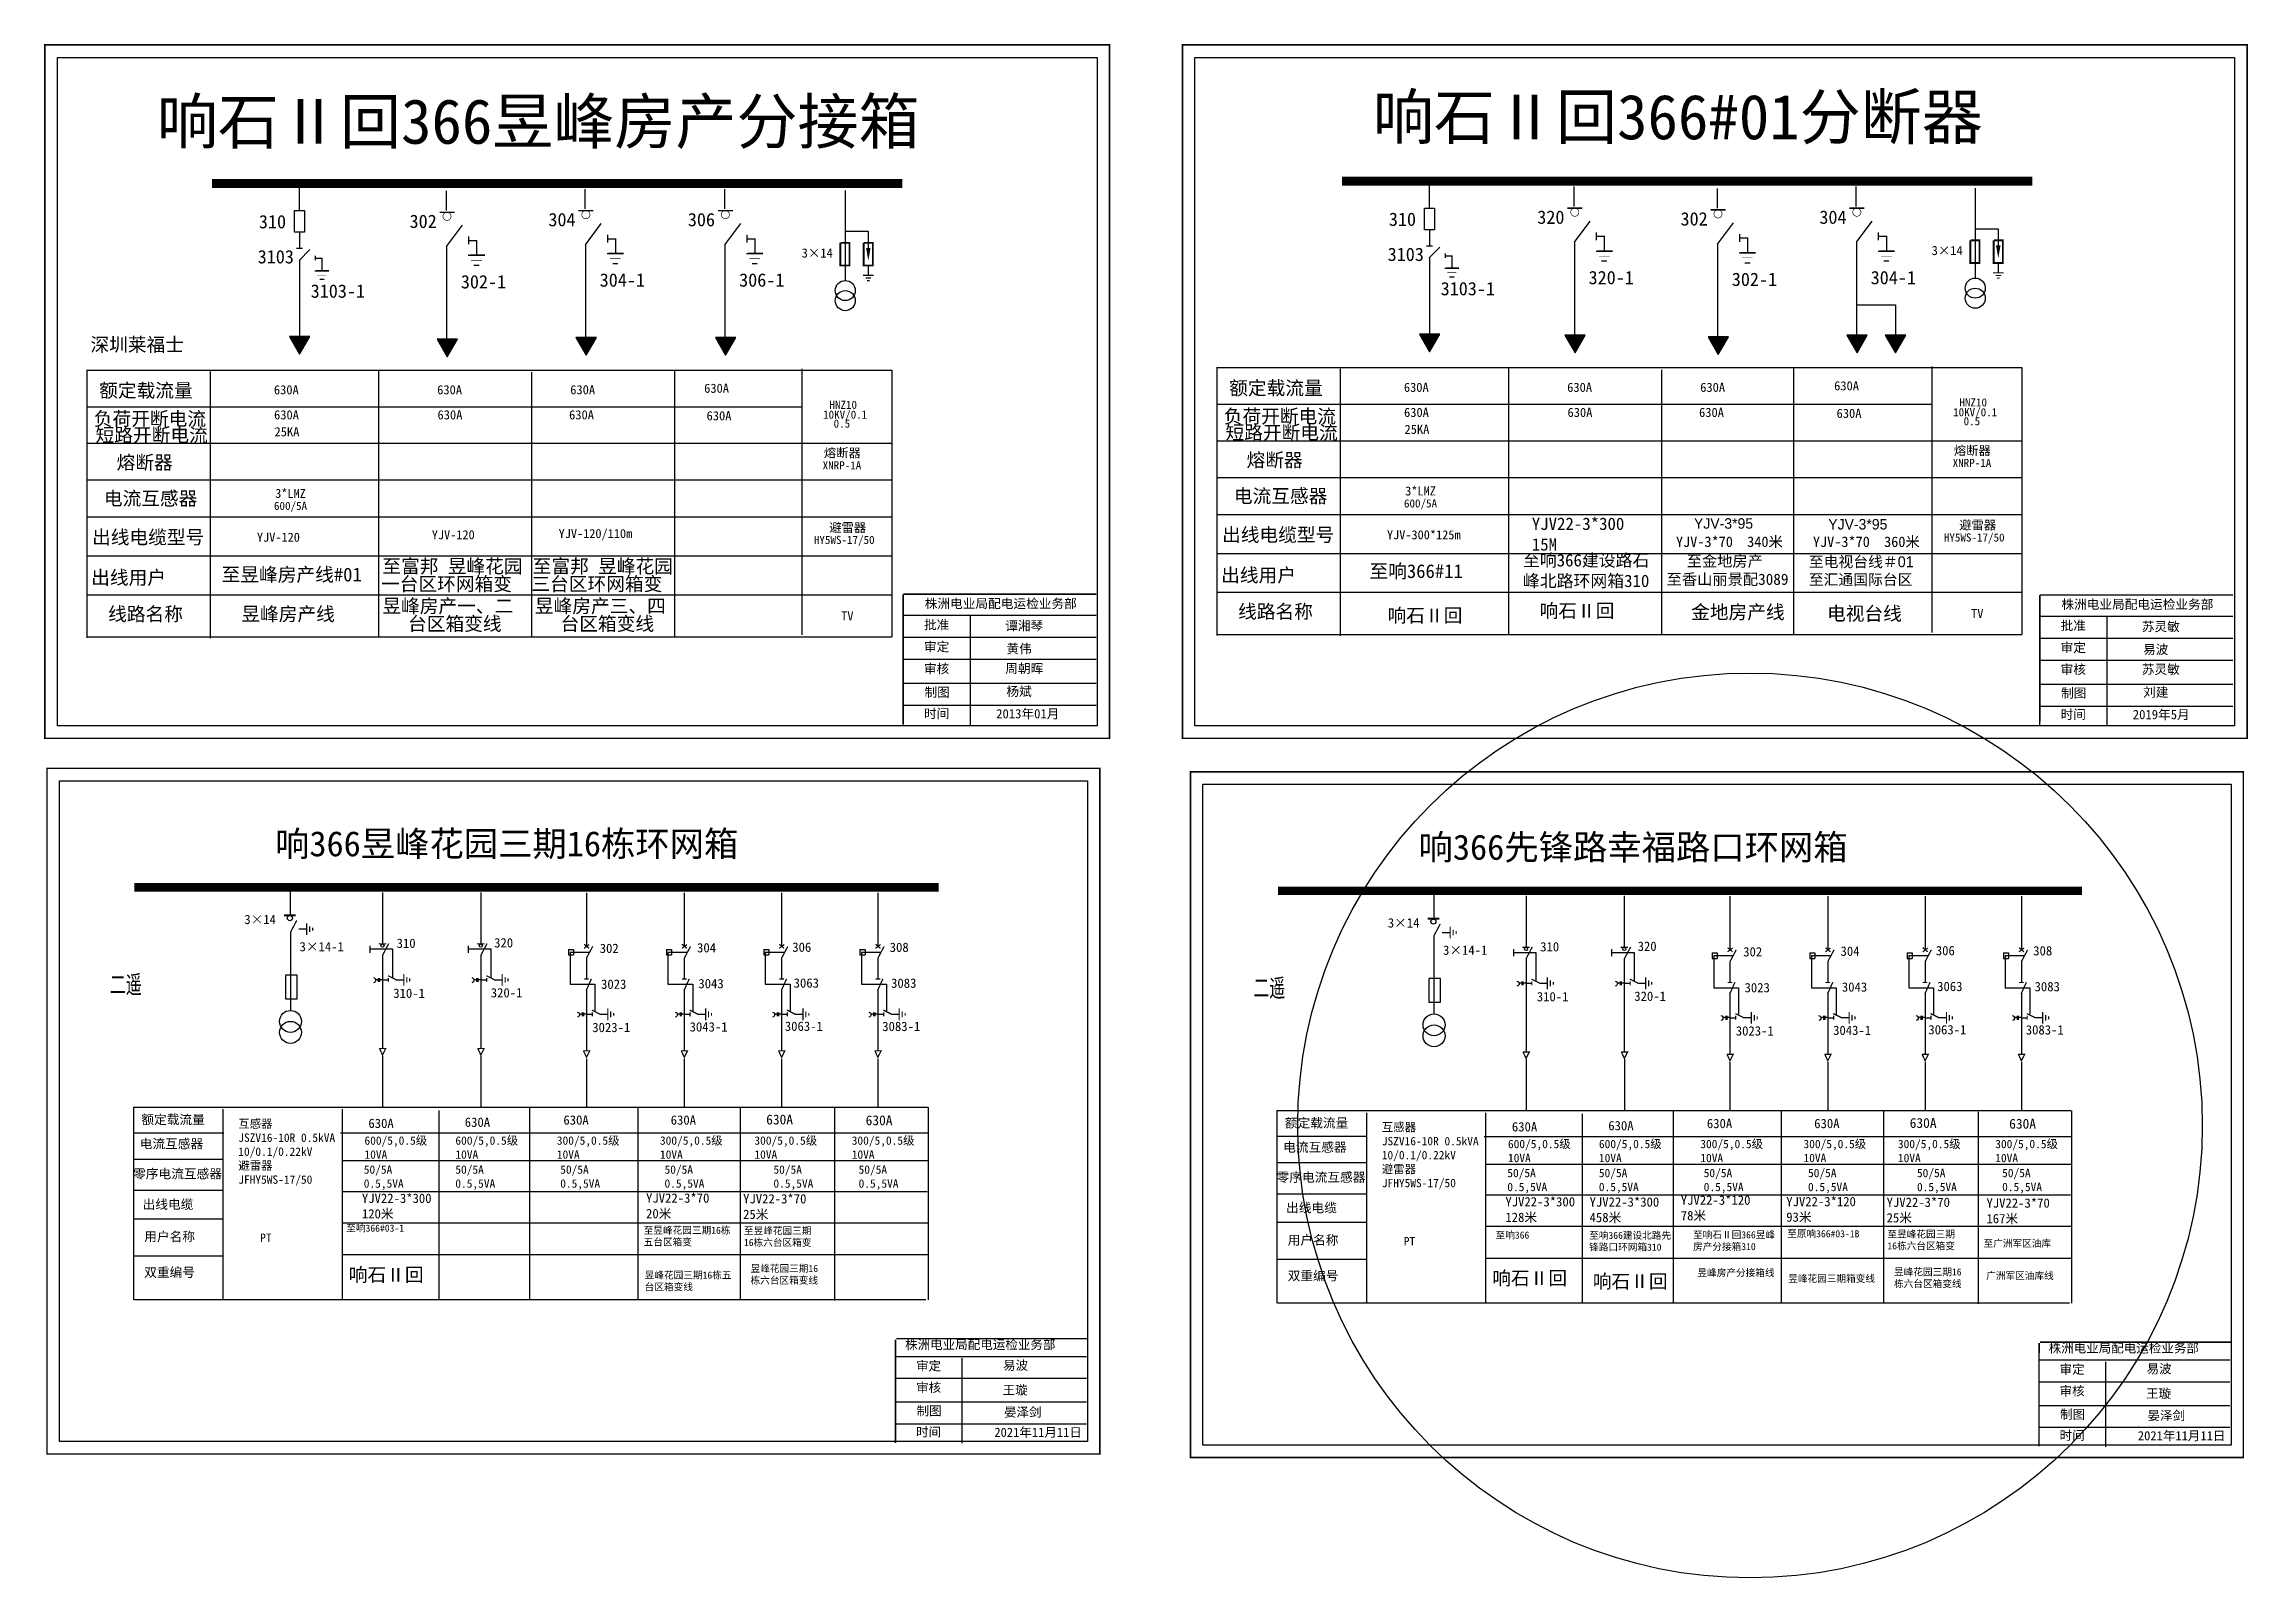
# Model space of a CAD drawing. Extents: x 464 to 583, y -18 to 37.
# Drawn here: x 463.7 to 542.5, y -17.8 to 37 of the extents above; entities that cross this region are included whole.
import ezdxf

# ---------------------------------------------------------------- set-up
doc = ezdxf.new("R2010")
doc.units = 0
doc.header["$LTSCALE"] = 0.774411
doc.linetypes.add('ACAD_ISO02W100', pattern=[15, 12, -3])
doc.linetypes.add('CENTER', pattern=[50.8, 31.75, -6.35, 6.35, -6.35])
doc.layers.get('0').update_dxf_attribs({"linetype": 'CONTINUOUS'})
for name, color, linetype in [('1', 7, 'CONTINUOUS'), ('2', 7, 'CONTINUOUS'), ('3', 7, 'CONTINUOUS')]:
    doc.layers.add(name, color=color, linetype=linetype)
doc.styles.add('HZ', font='')
doc.styles.add('hztxt_txtstyle_0.00_0_0', font='simkai.ttf')
doc.styles.add('hztxt_txtstyle_2.70_0_0', font='simkai.ttf', dxfattribs={"height": 2.7})
doc.styles.get("Standard").update_dxf_attribs({"font": '', "height": 2.5})
doc.styles.add('STYLE1', font='txt.shx', dxfattribs={"height": 2.6})
doc.styles.add('字体', font='simkai_0.ttf', dxfattribs={"height": 2.5})
doc.styles.add('宋体', font='', dxfattribs={"width": 0.65})
doc.styles.get('HZ').set_extended_font_data('SimSun')
doc.styles.get('Standard').set_extended_font_data('SimSun')
doc.styles.get('宋体').set_extended_font_data('SimSun')

msp = doc.modelspace()

# ---------------------------------------------------------------- texts
at = {"color": 0}
for s, height, p in [('310', 0.4762, (471.385, 30.457)), ('302', 0.4762, (476.773, 30.47)), ('304', 0.4762, (481.737, 30.531)), ('306', 0.4762, (486.723, 30.531)), ('310', 0.4762, (511.788, 30.544)), ('320', 0.4762, (517.096, 30.618)), ('302', 0.4762, (522.218, 30.557)), ('304', 0.4762, (527.182, 30.618)), ('3103', 0.4762, (471.342, 29.203)), ('3103', 0.4762, (511.745, 29.29)), ('3103-1', 0.4762, (473.237, 27.976)), ('302-1', 0.4762, (478.607, 28.31)), ('304-1', 0.4762, (483.571, 28.372)), ('306-1', 0.4762, (488.557, 28.372)), ('3103-1', 0.4762, (513.64, 28.063)), ('320-1', 0.4762, (518.93, 28.459)), ('302-1', 0.4762, (524.051, 28.397)), ('304-1', 0.4762, (529.016, 28.459)), ('630A', 0.3268, (471.923, 24.524)), ('630A', 0.3268, (477.761, 24.524)), ('630A', 0.3268, (482.519, 24.524)), ('630A', 0.3268, (487.307, 24.578)), ('630A', 0.3268, (512.326, 24.611)), ('630A', 0.3268, (518.165, 24.611)), ('630A', 0.3268, (522.922, 24.611)), ('630A', 0.3268, (527.71, 24.666)), ('630A', 0.3268, (471.928, 23.628)), ('630A', 0.3268, (477.774, 23.628)), ('630A', 0.3268, (482.477, 23.628)), ('630A', 0.3268, (487.394, 23.595)), ('630A', 0.3268, (512.331, 23.715)), ('630A', 0.3268, (518.178, 23.715)), ('630A', 0.3268, (522.88, 23.715)), ('630A', 0.3268, (527.798, 23.682)), ('25KA', 0.3268, (471.945, 23.023)), ('25KA', 0.3268, (512.349, 23.11)), ('3*LMZ', 0.3224, (471.969, 20.821)), ('3*LMZ', 0.3224, (512.373, 20.908)), ('YJV-120/110m', 0.32236, (482.103, 19.387)), ('YJV-120', 0.3224, (471.317, 19.255)), ('YJV-120', 0.3224, (477.568, 19.343)), ('YJV-300*125m', 0.32236, (511.721, 19.342))]:
    msp.add_text(s, height=height, dxfattribs=at).set_placement(p)
for s, height, p in [('3×14', 0.3268, (490.793, 29.414)), ('3×14', 0.3268, (531.196, 29.501)), ('熔断器', 0.3224, (491.587, 22.269)), ('熔断器', 0.3224, (531.991, 22.356)), ('避雷器', 0.3224, (491.78, 19.604)), ('避雷器', 0.3224, (532.183, 19.691))]:
    msp.add_text(s, height=height).set_placement(p)
at = {"color": 0, "style": 'HZ'}
for s, height, p in [('深圳莱福士', 0.4902, (465.362, 26.055)), ('额定载流量', 0.4902, (465.676, 24.418)), ('额定载流量', 0.4902, (506.08, 24.505)), ('负荷开断电流', 0.4902, (465.483, 23.407)), ('负荷开断电流', 0.4902, (505.886, 23.494)), ('短路开断电流', 0.4902, (465.546, 22.826)), ('短路开断电流', 0.4902, (505.949, 22.913)), ('熔断器', 0.4902, (466.297, 21.843)), ('熔断器', 0.4902, (506.701, 21.931)), ('电流互感器', 0.4902, (465.843, 20.559)), ('600/5A', 0.2901, (471.925, 20.392)), ('电流互感器', 0.4902, (506.247, 20.646)), ('600/5A', 0.2901, (512.329, 20.479)), ('出线电缆型号', 0.4902, (465.421, 19.172)), ('出线电缆型号', 0.4902, (505.825, 19.259)), ('出线用户', 0.4902, (465.39, 17.729)), ('至昱峰房产线#01', 0.4902, (470.053, 17.837)), ('至富邦 昱峰花园', 0.4902, (475.801, 18.136)), ('至富邦 昱峰花园', 0.4902, (481.177, 18.136)), ('出线用户', 0.4902, (505.793, 17.816)), ('至响366#11', 0.4902, (511.095, 17.958)), ('一台区环网箱变', 0.4902, (475.754, 17.503)), ('三台区环网箱变', 0.4902, (481.13, 17.503)), ('线路名称', 0.4902, (465.995, 16.428)), ('  昱峰房产线 ', 0.4902, (470.092, 16.427)), ('昱峰房产一、二', 0.4902, (475.801, 16.713)), ('台区箱变线', 0.4902, (476.72, 16.079)), ('昱峰房产三、四', 0.4902, (481.255, 16.713)), ('台区箱变线', 0.4902, (482.174, 16.079)), ('线路名称', 0.4902, (506.398, 16.515)), ('响石Ⅱ回', 0.4902, (511.742, 16.375)), ('响石Ⅱ回', 0.4902, (517.179, 16.543)), ('响石Ⅱ回', 0.4902, (474.6, -7.191)), ('响石Ⅱ回', 0.4902, (515.487, -7.314)), ('响石Ⅱ回', 0.4902, (519.081, -7.427))]:
    msp.add_text(s, height=height, dxfattribs=at).set_placement(p)
at = {"style": 'HZ'}
for s, height, p in [('10KV/0.1', 0.2901, (491.559, 23.653)), ('HNZ10', 0.2901, (491.787, 24.005)), ('10KV/0.1', 0.2901, (531.963, 23.74)), ('HNZ10', 0.2901, (532.19, 24.092)), ('0.5', 0.2901, (532.339, 23.42)), ('0.5', 0.2901, (491.935, 23.333)), ('XNRP-1A', 0.2901, (491.543, 21.84)), ('XNRP-1A', 0.2901, (531.947, 21.927)), ('HY5WS-17/50', 0.29012, (491.23, 19.175)), ('HY5WS-17/50', 0.29012, (531.633, 19.262))]:
    msp.add_text(s, height=height, dxfattribs=at).set_placement(p)
at = {"color": 0, "linetype": 'Continuous', "style": 'hztxt_txtstyle_2.70_0_0'}
for s, p in [('3×14', (470.864, 5.587)), ('3×14', (511.751, 5.464)), ('3×14-1', (472.839, 4.613)), ('310', (476.311, 4.734)), ('320', (479.797, 4.752)), ('302', (483.572, 4.554)), ('304', (487.052, 4.575)), ('306', (490.458, 4.596)), ('308', (493.941, 4.591)), ('3×14-1', (513.726, 4.489)), ('310', (517.198, 4.611)), ('320', (520.684, 4.628)), ('302', (524.459, 4.431)), ('304', (527.939, 4.452)), ('306', (531.346, 4.473)), ('308', (534.829, 4.467)), ('310-1', (476.191, 2.949)), ('320-1', (479.677, 2.967)), ('3023', (483.62, 3.273)), ('3043', (487.1, 3.294)), ('3063', (490.507, 3.315)), ('3083', (493.99, 3.31)), ('310-1', (517.078, 2.826)), ('320-1', (520.564, 2.843)), ('3023', (524.507, 3.149)), ('3043', (527.987, 3.171)), ('3063', (531.394, 3.192)), ('3083', (534.877, 3.186)), ('3023-1', (483.306, 1.726)), ('3043-1', (486.786, 1.747)), ('3063-1', (490.192, 1.769)), ('3083-1', (493.675, 1.763)), ('3023-1', (524.193, 1.603)), ('3043-1', (527.673, 1.624)), ('3063-1', (531.079, 1.645)), ('3083-1', (534.562, 1.64))]:
    msp.add_text(s, height=0.3328, dxfattribs=at).set_placement(p)
at = {"color": 0, "attachment_point": 1, "style": 'HZ'}
for s, insert, char_height, width in [('响石Ⅱ回366#01分断器', (511.219, 35.241), 1.6, 31.24444), ('{\\fKaiTi_GB2312|b0|i0|c134|p49;响石Ⅱ回366昱峰房产分接箱}', (467.739, 35.08), 1.6, 31.24444), ('{\\fKaiTi_GB2312|b0|i0|c134|p49;至香山丽景配3089}', (521.72, 18.113), 0.39972, 5.31262), ('{\\fKaiTi_GB2312|b0|i0|c134|p49;至金地房产}', (522.438, 18.765), 0.39972, 3.91729), ('{\\f\uffbfﾬￌ￥_GB2312|b0|i0|c134|p49;至电视台线＃01}', (526.806, 18.732), 0.38803, 3.80274), ('{\\fKaiTi_GB2312|b0|i0|c134|p49;至汇通国际台区}', (526.806, 18.096), 0.38803, 3.80274), ('{\\fKaiTi_GB2312|b0|i0|c134|p49;金地房产线}', (522.598, 16.986), 0.49023, 5.78477), ('{\\f\uffbfﾬￌ￥_GB2312|b0|i0|c134|p49;电视台线}', (527.456, 16.933), 0.49023, 4.8043)]:
    msp.add_mtext(s, dxfattribs=dict(at, insert=insert, char_height=char_height, width=width))
at = {"linetype": 'Continuous', "attachment_point": 1}
for s, insert, char_height, width, style in [('{\\fSimSun|b0|i0|c134|p2;YJV22-3*300\\P15M}', (516.9, 20.118), 0.442, 1.14524, 'STYLE1'), ('{\\f\uffbfﾬￌ￥_GB2312|b0|i0|c134|p49;YJV-3*95}', (522.698, 20.095), 0.3743, 2.00479, '字体'), ('{\\f\uffbfﾬￌ￥_GB2312|b0|i0|c134|p49;YJV-3*95}', (527.5, 20.066), 0.3743, 2.00479, '字体'), ('YJV-3*70  340米', (522.054, 19.441), 0.3743, 4.28269, '字体'), ('YJV-3*70  360米', (526.95, 19.441), 0.3743, 4.28269, '字体'), ('{\\fSimSun|b0|i0|c134|p2;至响366建设路石峰北路环网箱310}', (516.583, 18.814), 0.442, 4.66105, 'STYLE1')]:
    msp.add_mtext(s, dxfattribs=dict(at, insert=insert, char_height=char_height, width=width, style=style))
at = {"color": 7, "linetype": 'Continuous', "attachment_point": 1, "style": '字体'}
for s, insert, char_height, width in [('株洲电业局配电运检业务部', (495.195, 17.212), 0.33203, 9.0776), ('株洲电业局配电运检业务部', (535.836, 17.184), 0.33203, 9.0776), ('{\\fKaiTi_GB2312|b0|i0|c134|p49;批准}', (495.166, 16.455), 0.33203, 2.59668), ('谭湘琴', (498.072, 16.417), 0.332, 2.59668), ('{\\fKaiTi_GB2312|b0|i0|c134|p49;批准}', (535.807, 16.426), 0.33203, 2.59668), ('{\\fSimSun|b0|i0|c134|p2;苏灵敏}', (538.712, 16.388), 0.33203, 2.59668), ('\\f\uffbfﾬￌ￥_GB2312|b0|i0|c134|p49;审定', (495.166, 15.667), 0.33203, 2.59668), ('黄伟', (498.115, 15.598), 0.332, 2.59668), ('\\f\uffbfﾬￌ￥_GB2312|b0|i0|c134|p49;审定', (535.807, 15.639), 0.33203, 2.59668), ('{\\fSimSun|b0|i0|c134|p2;易波}', (538.755, 15.569), 0.33203, 2.59668), ('\\f\uffbfﾬￌ￥_GB2312|b0|i0|c134|p49;审核', (495.166, 14.885), 0.33203, 2.59668), ('周朝晖', (498.072, 14.891), 0.332, 2.59668), ('\\f\uffbfﾬￌ￥_GB2312|b0|i0|c134|p49;审核', (535.807, 14.857), 0.33203, 2.59668), ('{\\fSimSun|b0|i0|c134|p2;苏灵敏}', (538.712, 14.862), 0.33203, 2.59668), ('\\f\uffbfﾬￌ￥_GB2312|b0|i0|c134|p49;制图', (495.184, 14.042), 0.33203, 2.59668), ('杨斌', (498.115, 14.072), 0.332, 2.59668), ('\\f\uffbfﾬￌ￥_GB2312|b0|i0|c134|p49;制图', (535.825, 14.013), 0.33203, 2.59668), ('{\\fSimSun|b0|i0|c134|p2;刘建}', (538.755, 14.043), 0.33203, 2.59668), ('\\f\uffbfﾬￌ￥_GB2312|b0|i0|c134|p49;时间', (495.166, 13.28), 0.33203, 2.59668), ('2013年01月', (497.748, 13.273), 0.332, 2.59668), ('\\f\uffbfﾬￌ￥_GB2312|b0|i0|c134|p49;时间', (535.807, 13.251), 0.33203, 2.59668), ('2019{\\fSimSun|b0|i0|c134|p2;年}5{\\fSimSun|b0|i0|c134|p2;月}', (538.389, 13.244), 0.33203, 2.59668)]:
    msp.add_mtext(s, dxfattribs=dict(at, insert=insert, char_height=char_height, width=width))
at = {"color": 0, "linetype": 'Continuous', "attachment_point": 1}
for s, insert, char_height, width, style in [('{\\fSimSun|b0|i0|c134|p2;\\C256;响366昱峰花园三期16栋环网箱}', (471.965, 8.909), 0.9, 27.16927, '字体'), ('{\\fSimSun|b0|i0|c134|p2;\\C256;响366先锋路幸福路口环网箱}', (512.852, 8.786), 0.9, 27.16927, '字体'), ('{\\fSimSun|b0|i0|c134|p2;额定载流量}', (467.182, -1.231), 0.33282, 5.36557, 'hztxt_txtstyle_2.70_0_0'), ('\\A1;{\\fSimSun|b0|i0|c134|p2;互感器\\PJSZV16-10R 0.5kVA\\P10/0.1/0.22kV\\P避雷器\\PJFHY5WS-17/50}', (470.649, -1.399), 0.29954, 5.52338, 'hztxt_txtstyle_2.70_0_0'), ('{\\fSimSun|b0|i0|c134|p2;630A}', (475.302, -1.368), 0.33282, 5.36557, 'hztxt_txtstyle_2.70_0_0'), ('{\\fSimSun|b0|i0|c134|p2;630A}', (478.748, -1.328), 0.33282, 5.36557, 'hztxt_txtstyle_2.70_0_0'), ('{\\fSimSun|b0|i0|c134|p2;630A}', (482.273, -1.25), 0.33282, 5.36557, 'hztxt_txtstyle_2.70_0_0'), ('{\\fSimSun|b0|i0|c134|p2;630A}', (486.11, -1.25), 0.33282, 5.36557, 'hztxt_txtstyle_2.70_0_0'), ('{\\fSimSun|b0|i0|c134|p2;630A}', (489.524, -1.222), 0.35272, 2.83619, 'hztxt_txtstyle_0.00_0_0'), ('{\\fSimSun|b0|i0|c134|p2;630A}', (493.081, -1.25), 0.35272, 2.83619, 'hztxt_txtstyle_0.00_0_0'), ('{\\fSimSun|b0|i0|c134|p2;额定载流量}', (508.069, -1.355), 0.33282, 5.36557, 'hztxt_txtstyle_2.70_0_0'), ('\\A1;{\\fSimSun|b0|i0|c134|p2;互感器\\PJSZV16-10R 0.5kVA\\P10/0.1/0.22kV\\P避雷器\\PJFHY5WS-17/50}', (511.536, -1.522), 0.29954, 5.52338, 'hztxt_txtstyle_2.70_0_0'), ('{\\fSimSun|b0|i0|c134|p2;630A}', (516.189, -1.491), 0.33282, 5.36557, 'hztxt_txtstyle_2.70_0_0'), ('{\\fSimSun|b0|i0|c134|p2;630A}', (519.635, -1.452), 0.33282, 5.36557, 'hztxt_txtstyle_2.70_0_0'), ('{\\fSimSun|b0|i0|c134|p2;630A}', (523.16, -1.374), 0.33282, 5.36557, 'hztxt_txtstyle_2.70_0_0'), ('{\\fSimSun|b0|i0|c134|p2;630A}', (526.998, -1.374), 0.33282, 5.36557, 'hztxt_txtstyle_2.70_0_0'), ('{\\fSimSun|b0|i0|c134|p2;630A}', (530.412, -1.345), 0.35272, 2.83619, 'hztxt_txtstyle_0.00_0_0'), ('{\\fSimSun|b0|i0|c134|p2;630A}', (533.968, -1.374), 0.35272, 2.83619, 'hztxt_txtstyle_0.00_0_0'), ('{\\fSimSun|b0|i0|c134|p2;电流互感器}', (467.124, -2.097), 0.33282, 5.36557, 'hztxt_txtstyle_2.70_0_0'), ('\\A1;{\\fSimSun|b0|i0|c134|p2;600/5,0.5级\\P10VA}', (475.161, -2.001), 0.29954, 5.52338, 'hztxt_txtstyle_2.70_0_0'), ('\\A1;{\\fSimSun|b0|i0|c134|p2;600/5,0.5级\\P10VA}', (478.413, -2.001), 0.29954, 5.52338, 'hztxt_txtstyle_2.70_0_0'), ('\\A1;{\\fSimSun|b0|i0|c134|p2;300/5,0.5级\\P10VA}', (482.039, -2.001), 0.29954, 5.52338, 'hztxt_txtstyle_2.70_0_0'), ('\\A1;{\\fSimSun|b0|i0|c134|p2;300/5,0.5级\\P10VA}', (485.727, -2.001), 0.29954, 5.52338, 'hztxt_txtstyle_2.70_0_0'), ('\\A1;{\\fSimSun|b0|i0|c134|p2;300/5,0.5级\\P10VA}', (489.104, -2.001), 0.29954, 5.52338, 'hztxt_txtstyle_2.70_0_0'), ('\\A1;{\\fSimSun|b0|i0|c134|p2;300/5,0.5级\\P10VA}', (492.584, -2.001), 0.29954, 5.52338, 'hztxt_txtstyle_2.70_0_0'), ('{\\fSimSun|b0|i0|c134|p2;电流互感器}', (508.011, -2.22), 0.33282, 5.36557, 'hztxt_txtstyle_2.70_0_0'), ('\\A1;{\\fSimSun|b0|i0|c134|p2;600/5,0.5级\\P10VA}', (516.048, -2.124), 0.29954, 5.52338, 'hztxt_txtstyle_2.70_0_0'), ('\\A1;{\\fSimSun|b0|i0|c134|p2;600/5,0.5级\\P10VA}', (519.3, -2.124), 0.29954, 5.52338, 'hztxt_txtstyle_2.70_0_0'), ('\\A1;{\\fSimSun|b0|i0|c134|p2;300/5,0.5级\\P10VA}', (522.926, -2.124), 0.29954, 5.52338, 'hztxt_txtstyle_2.70_0_0'), ('\\A1;{\\fSimSun|b0|i0|c134|p2;300/5,0.5级\\P10VA}', (526.614, -2.124), 0.29954, 5.52338, 'hztxt_txtstyle_2.70_0_0'), ('\\A1;{\\fSimSun|b0|i0|c134|p2;300/5,0.5级\\P10VA}', (529.991, -2.124), 0.29954, 5.52338, 'hztxt_txtstyle_2.70_0_0'), ('\\A1;{\\fSimSun|b0|i0|c134|p2;300/5,0.5级\\P10VA}', (533.471, -2.124), 0.29954, 5.52338, 'hztxt_txtstyle_2.70_0_0'), ('{\\fSimSun|b0|i0|c134|p2;零序电流互感器}', (466.888, -3.17), 0.33282, 5.36557, 'hztxt_txtstyle_2.70_0_0'), ('{\\fSimSun|b0|i0|c134|p2;50/5A\\P0.5,5VA}', (475.136, -3.038), 0.29954, 5.36557, 'hztxt_txtstyle_2.70_0_0'), ('{\\fSimSun|b0|i0|c134|p2;50/5A\\P0.5,5VA}', (478.41, -3.038), 0.29954, 5.36557, 'hztxt_txtstyle_2.70_0_0'), ('{\\fSimSun|b0|i0|c134|p2;50/5A\\P0.5,5VA}', (482.16, -3.038), 0.29954, 5.36557, 'hztxt_txtstyle_2.70_0_0'), ('{\\fSimSun|b0|i0|c134|p2;50/5A\\P0.5,5VA}', (485.889, -3.038), 0.29954, 5.36557, 'hztxt_txtstyle_2.70_0_0'), ('{\\fSimSun|b0|i0|c134|p2;50/5A\\P0.5,5VA}', (489.784, -3.038), 0.29954, 5.36557, 'hztxt_txtstyle_2.70_0_0'), ('{\\fSimSun|b0|i0|c134|p2;50/5A\\P0.5,5VA}', (492.829, -3.038), 0.29954, 5.36557, 'hztxt_txtstyle_2.70_0_0'), ('{\\fSimSun|b0|i0|c134|p2;50/5A\\P0.5,5VA}', (516.024, -3.161), 0.29954, 5.36557, 'hztxt_txtstyle_2.70_0_0'), ('{\\fSimSun|b0|i0|c134|p2;50/5A\\P0.5,5VA}', (519.297, -3.161), 0.29954, 5.36557, 'hztxt_txtstyle_2.70_0_0'), ('{\\fSimSun|b0|i0|c134|p2;50/5A\\P0.5,5VA}', (523.047, -3.161), 0.29954, 5.36557, 'hztxt_txtstyle_2.70_0_0'), ('{\\fSimSun|b0|i0|c134|p2;50/5A\\P0.5,5VA}', (526.776, -3.161), 0.29954, 5.36557, 'hztxt_txtstyle_2.70_0_0'), ('{\\fSimSun|b0|i0|c134|p2;50/5A\\P0.5,5VA}', (530.671, -3.161), 0.29954, 5.36557, 'hztxt_txtstyle_2.70_0_0'), ('{\\fSimSun|b0|i0|c134|p2;50/5A\\P0.5,5VA}', (533.717, -3.161), 0.29954, 5.36557, 'hztxt_txtstyle_2.70_0_0'), ('{\\fSimSun|b0|i0|c134|p2;零序电流互感器}', (507.775, -3.294), 0.33282, 5.36557, 'hztxt_txtstyle_2.70_0_0'), ('{\\fSimSun|b0|i0|c134|p2;出线电缆}', (467.228, -4.262), 0.33282, 5.36557, 'hztxt_txtstyle_2.70_0_0'), ('{\\fSimSun|b0|i0|c134|p2;YJV22-3*300\\P120米}', (475.069, -4.048), 0.33282, 5.36557, 'hztxt_txtstyle_2.70_0_0'), ('{\\fSimSun|b0|i0|c134|p2;YJV22-3*70\\P20米}', (485.229, -4.04), 0.33282, 5.36557, 'hztxt_txtstyle_2.70_0_0'), ('{\\fSimSun|b0|i0|c134|p2;YJV22-3*70\\P25米}', (488.699, -4.066), 0.33282, 5.36557, 'hztxt_txtstyle_2.70_0_0'), ('{\\fSimSun|b0|i0|c134|p2;出线电缆}', (508.115, -4.386), 0.33282, 5.36557, 'hztxt_txtstyle_2.70_0_0'), ('{\\fSimSun|b0|i0|c134|p2;YJV22-3*300\\P128米}', (515.956, -4.172), 0.33282, 5.36557, 'hztxt_txtstyle_2.70_0_0'), ('{\\fSimSun|b0|i0|c134|p2;YJV22-3*300\\P458米}', (518.966, -4.18), 0.33282, 5.36557, 'hztxt_txtstyle_2.70_0_0'), ('{\\fSimSun|b0|i0|c134|p2;YJV22-3*120\\P78米}', (522.227, -4.113), 0.33282, 5.36557, 'hztxt_txtstyle_2.70_0_0'), ('{\\fSimSun|b0|i0|c134|p2;YJV22-3*120\\P93米}', (525.998, -4.165), 0.33282, 5.36557, 'hztxt_txtstyle_2.70_0_0'), ('{\\fSimSun|b0|i0|c134|p2;YJV22-3*70\\P25米}', (529.586, -4.19), 0.33282, 5.36557, 'hztxt_txtstyle_2.70_0_0'), ('{\\fSimSun|b0|i0|c134|p2;YJV22-3*70\\P167米}', (533.157, -4.218), 0.33282, 5.36557, 'hztxt_txtstyle_2.70_0_0'), ('{\\fSimSun|b0|i0|c134|p2;用户名称}', (467.285, -5.416), 0.33282, 5.36557, 'hztxt_txtstyle_2.70_0_0'), ('{\\fSimSun|b0|i0|c134|p2;PT}', (471.433, -5.476), 0.30072, 2.33958, 'hztxt_txtstyle_0.00_0_0'), ('{\\fSimSun|b0|i0|c134|p2;至响366#03-1}', (474.509, -5.156), 0.25295, 3.15275, 'hztxt_txtstyle_2.70_0_0'), ('{\\fSimSun|b0|i0|c134|p2;至\\C256;昱峰花园三期16栋五台区箱变}', (485.144, -5.231), 0.25295, 3.1109, 'hztxt_txtstyle_2.70_0_0'), ('{\\fSimSun|b0|i0|c134|p2;至\\C256;昱峰花园三期16栋六台区箱变}', (488.728, -5.245), 0.25295, 2.66764, 'hztxt_txtstyle_2.70_0_0'), ('{\\fSimSun|b0|i0|c134|p2;用户名称}', (508.172, -5.54), 0.33282, 5.36557, 'hztxt_txtstyle_2.70_0_0'), ('{\\fSimSun|b0|i0|c134|p2;至\\C256;响366}', (515.605, -5.404), 0.25295, 3.15275, 'hztxt_txtstyle_2.70_0_0'), ('{\\fSimSun|b0|i0|c134|p2;至\\C256;响366建设北路先锋路口环网箱310}', (518.95, -5.413), 0.25295, 3.15275, 'hztxt_txtstyle_2.70_0_0'), ('{\\fKaiTi_GB2312|b0|i0|c134|p49;至响石Ⅱ回366昱峰房产分接箱310}', (522.665, -5.393), 0.25295, 3.15275, 'hztxt_txtstyle_2.70_0_0'), ('{\\fSimSun|b0|i0|c134|p2;至\\C256;原响366#03-1B}', (526.031, -5.355), 0.25295, 3.1109, 'hztxt_txtstyle_2.70_0_0'), ('{\\fSimSun|b0|i0|c134|p2;至\\C256;昱峰花园三期16栋六台区箱变}', (529.615, -5.368), 0.25295, 2.66764, 'hztxt_txtstyle_2.70_0_0'), ('{\\fSimSun|b0|i0|c134|p2;PT}', (512.32, -5.599), 0.30072, 2.33958, 'hztxt_txtstyle_0.00_0_0'), ('{\\fSimSun|b0|i0|c134|p2;至\\C256;广洲军区油库}', (533.053, -5.698), 0.25295, 3.1109, 'hztxt_txtstyle_2.70_0_0'), ('{\\fSimSun|b0|i0|c134|p2;双重编号}', (467.285, -6.694), 0.33282, 5.36557, 'hztxt_txtstyle_2.70_0_0'), ('{\\fSimSun|b0|i0|c134|p2;\\C256;昱峰花园三期16栋五台区箱变\\C0;线}', (485.18, -6.834), 0.25295, 3.1109, 'hztxt_txtstyle_2.70_0_0'), ('{\\fSimSun|b0|i0|c134|p2;\\C256;昱峰花园三期16栋六台区箱变\\C0;线}', (488.965, -6.597), 0.25295, 2.64127, 'hztxt_txtstyle_2.70_0_0'), ('{\\fSimSun|b0|i0|c134|p2;双重编号}', (508.172, -6.817), 0.33282, 5.36557, 'hztxt_txtstyle_2.70_0_0'), ('{\\fKaiTi_GB2312|b0|i0|c134|p49;昱峰房产分接箱线}', (522.82, -6.748), 0.25295, 3.15275, 'hztxt_txtstyle_2.70_0_0'), ('{\\fSimSun|b0|i0|c134|p2;\\C256;昱峰花园三期箱变\\C0;线}', (526.067, -6.957), 0.25295, 3.1109, 'hztxt_txtstyle_2.70_0_0'), ('{\\fSimSun|b0|i0|c134|p2;\\C256;昱峰花园三期16栋六台区箱变\\C0;线}', (529.852, -6.72), 0.25295, 2.64127, 'hztxt_txtstyle_2.70_0_0'), ('{\\fSimSun|b0|i0|c134|p2;\\C256;广洲军区油库线}', (533.147, -6.853), 0.25295, 3.1109, 'hztxt_txtstyle_2.70_0_0'), ('株洲电业局配电运检业务部', (494.492, -9.28), 0.32832, 8.97604, '字体'), ('株洲电业局配电运检业务部', (535.379, -9.403), 0.32832, 8.97604, '字体'), ('\\f\uffbfﾬￌﾣﾤ_GB2312|b0|i0|c134|p49;审定', (494.884, -10.04), 0.32832, 2.56763, '字体'), ('易波', (497.994, -10.02), 0.3283, 2.56763, '字体'), ('\\f\uffbfﾬￌﾣﾤ_GB2312|b0|i0|c134|p49;审定', (535.771, -10.163), 0.32832, 2.56763, '字体'), ('易波', (538.882, -10.144), 0.3283, 2.56763, '字体'), ('\\f\uffbfﾬￌﾣﾤ_GB2312|b0|i0|c134|p49;审核', (494.884, -10.813), 0.32832, 2.56763, '字体'), ('王璇', (497.978, -10.901), 0.3283, 2.56763, '字体'), ('\\f\uffbfﾬￌﾣﾤ_GB2312|b0|i0|c134|p49;审核', (535.771, -10.937), 0.32832, 2.56763, '字体'), ('王璇', (538.865, -11.025), 0.3283, 2.56763, '字体'), ('\\f\uffbfﾬￌﾣﾤ_GB2312|b0|i0|c134|p49;制图', (494.902, -11.647), 0.32832, 2.56763, '字体'), ('晏泽剑', (498.026, -11.691), 0.3283, 2.56763, '字体'), ('\\f\uffbfﾬￌﾣﾤ_GB2312|b0|i0|c134|p49;制图', (535.789, -11.771), 0.32832, 2.56763, '字体'), ('晏泽剑', (538.914, -11.815), 0.3283, 2.56763, '字体'), ('\\f\uffbfﾬￌﾣﾤ_GB2312|b0|i0|c134|p49;时间', (494.884, -12.4), 0.32832, 2.56763, '字体'), ('2021{\\fSimSun|b0|i0|c134|p2;年}11{\\fSimSun|b0|i0|c134|p2;月11日}', (497.683, -12.414), 0.32832, 4.80244, '字体'), ('\\f\uffbfﾬￌﾣﾤ_GB2312|b0|i0|c134|p49;时间', (535.771, -12.524), 0.32832, 2.56763, '字体'), ('2021{\\fSimSun|b0|i0|c134|p2;年}11{\\fSimSun|b0|i0|c134|p2;月11日}', (538.57, -12.537), 0.32832, 4.80244, '字体')]:
    msp.add_mtext(s, dxfattribs=dict(at, insert=insert, char_height=char_height, width=width, style=style))
at = {"layer": '1'}
for p in [(492.206, 16.439), (532.609, 16.526)]:
    msp.add_text('TV', height=0.3224, dxfattribs=at).set_placement(p)
at = {"layer": '3', "color": 0, "style": '宋体', "width": 0.65}
for p in [(466.056, 3.107, -0.009), (506.943, 2.984, -0.009)]:
    msp.add_text('二遥', height=0.643, dxfattribs=at).set_placement(p)

# ---------------------------------------------------------------- blocks, each defined once
blk = doc.blocks.new('JD')
for points in [[(-2, 0.2), (-2, -0.2), (2, 0.2), (2, -0.2)], [(1, -1.2), (1, -0.8), (-1, -1.2), (-1, -0.8)], [(-0.5, -1.8), (-0.5, -2.2), (0.5, -1.8), (0.5, -2.2)]]:
    blk.add_trace(points)

# ---------------------------------------------------------------- hatches: boundary and pattern name
for points in [[(472.843, 25.958), (473.208, 26.591), (472.477, 26.591)], [(478.123, 25.861), (478.489, 26.494), (477.758, 26.494)], [(483.088, 25.923), (483.453, 26.556), (482.722, 26.556)], [(488.073, 25.923), (488.438, 26.556), (487.708, 26.556)], [(513.246, 26.045), (513.612, 26.678), (512.881, 26.678)], [(518.446, 26.01), (518.812, 26.643), (518.081, 26.643)], [(523.568, 25.948), (523.933, 26.581), (523.203, 26.581)], [(528.532, 26.01), (528.897, 26.643), (528.167, 26.643)], [(529.904, 26.01), (530.269, 26.643), (529.539, 26.643)]]:
    msp.add_hatch(color=0).paths.add_polyline_path(points)

# ---------------------------------------------------------------- linework, layer by layer
at = {"color": 0}
for p, q in [((472.835, 31.092), (472.835, 32.001)), ((478.094, 31.093), (478.094, 31.8)), ((483.058, 31.154), (483.058, 31.861)), ((488.043, 31.154), (488.043, 31.861)), ((513.238, 31.18), (513.238, 32.088)), ((518.417, 31.242), (518.417, 31.948)), ((523.538, 31.18), (523.538, 31.887)), ((528.502, 31.242), (528.502, 31.948)), ((477.852, 31.033), (478.38, 31.033)), ((482.816, 31.094), (483.344, 31.094)), ((487.802, 31.094), (488.33, 31.094)), ((518.175, 31.182), (518.703, 31.182)), ((523.296, 31.12), (523.824, 31.12)), ((528.261, 31.182), (528.789, 31.182)), ((472.834, 30.318), (472.834, 29.748)), ((478.881, 30.163), (478.881, 29.889)), ((478.887, 30.025), (479.181, 30.025)), ((479.181, 29.498), (479.181, 30.028)), ((483.845, 30.224), (483.845, 29.951)), ((488.83, 30.224), (488.83, 29.951)), ((513.237, 30.406), (513.237, 29.835)), ((518.422, 29.962), (518.422, 26.615)), ((519.204, 30.312), (519.204, 30.038)), ((524.325, 30.25), (524.325, 29.976)), ((524.332, 30.112), (524.625, 30.112)), ((524.626, 29.586), (524.626, 30.115)), ((528.508, 29.962), (528.508, 26.615)), ((529.289, 30.312), (529.289, 30.038)), ((472.732, 29.748), (472.946, 29.748)), ((472.821, 29.309), (473.206, 29.696)), ((472.839, 29.314), (472.839, 26.519)), ((473.394, 29.469), (473.394, 29.317)), ((473.399, 29.393), (473.651, 29.393)), ((473.651, 28.942), (473.651, 29.396)), ((478.099, 29.813), (478.099, 26.466)), ((478.874, 29.498), (479.199, 29.498)), ((478.883, 29.498), (479.459, 29.498)), ((479.459, 29.498), (478.926, 29.498)), ((479.105, 29.498), (479.258, 29.498)), ((483.063, 29.874), (483.063, 26.528)), ((488.049, 29.874), (488.049, 26.528)), ((513.135, 29.835), (513.35, 29.835)), ((513.224, 29.396), (513.61, 29.783)), ((513.243, 29.402), (513.243, 26.606)), ((513.797, 29.556), (513.797, 29.404)), ((513.803, 29.48), (514.054, 29.48)), ((514.055, 29.029), (514.055, 29.483)), ((523.544, 29.9), (523.544, 26.553)), ((524.319, 29.586), (524.643, 29.586)), ((524.327, 29.586), (524.903, 29.586)), ((524.903, 29.586), (524.37, 29.586)), ((524.703, 29.217), (524.519, 29.217)), ((524.549, 29.586), (524.702, 29.586)), ((473.388, 28.942), (473.666, 28.942)), ((473.395, 28.942), (473.889, 28.942)), ((473.889, 28.942), (473.432, 28.942)), ((473.717, 28.627), (473.56, 28.627)), ((473.586, 28.942), (473.717, 28.942)), ((479.258, 29.13), (479.074, 29.13)), ((513.792, 29.029), (514.07, 29.029)), ((513.799, 29.029), (514.293, 29.029)), ((514.293, 29.029), (513.836, 29.029)), ((514.121, 28.714), (513.963, 28.714)), ((513.989, 29.029), (514.121, 29.029)), ((465.238, 25.391), (465.238, 15.815)), ((469.64, 25.343), (469.64, 15.805)), ((475.665, 25.388), (475.665, 15.85)), ((481.139, 25.315), (481.139, 15.85)), ((486.251, 25.385), (486.251, 15.878)), ((505.642, 25.478), (505.642, 15.902)), ((510.044, 25.43), (510.044, 15.892)), ((516.068, 25.475), (516.068, 15.937)), ((521.543, 25.402), (521.543, 15.937)), ((526.255, 25.472), (526.255, 15.966)), ((472.51, 6.901), (472.51, 5.915)), ((475.805, 6.721), (475.805, 4.887)), ((479.321, 6.721), (479.321, 4.887)), ((483.097, 6.71), (483.097, 4.786)), ((486.595, 6.71), (486.595, 4.786)), ((490.074, 6.71), (490.074, 4.786)), ((493.517, 6.71), (493.517, 4.786)), ((513.397, 6.778), (513.397, 5.791)), ((516.693, 6.597), (516.693, 4.764)), ((520.208, 6.597), (520.208, 4.764)), ((523.985, 6.587), (523.985, 4.662)), ((527.482, 6.587), (527.482, 4.662)), ((530.961, 6.587), (530.961, 4.662)), ((534.404, 6.587), (534.404, 4.662)), ((472.515, 5.304), (472.515, 2.507)), ((472.81, 5.415), (473.092, 5.415)), ((513.402, 5.181), (513.402, 2.383)), ((513.697, 5.292), (513.979, 5.292)), ((475.805, 4.478), (475.805, 1.148)), ((479.321, 4.478), (479.321, 1.148)), ((482.458, 4.681), (482.638, 4.681)), ((482.458, 4.681), (482.458, 4.482)), ((482.458, 4.482), (482.638, 4.482)), ((482.638, 4.681), (482.638, 4.482)), ((483.097, 4.377), (483.097, 3.634)), ((485.956, 4.681), (486.135, 4.681)), ((485.956, 4.681), (485.956, 4.482)), ((485.956, 4.482), (486.135, 4.482)), ((486.135, 4.681), (486.135, 4.482)), ((486.595, 4.377), (486.595, 3.634)), ((489.435, 4.681), (489.615, 4.681)), ((489.435, 4.681), (489.435, 4.482)), ((489.435, 4.482), (489.615, 4.482)), ((489.615, 4.681), (489.615, 4.482)), ((490.074, 4.377), (490.074, 3.634)), ((492.878, 4.681), (493.058, 4.681)), ((492.878, 4.681), (492.878, 4.482)), ((492.878, 4.482), (493.058, 4.482)), ((493.058, 4.681), (493.058, 4.482)), ((493.517, 4.377), (493.517, 3.634)), ((516.693, 4.355), (516.693, 1.025)), ((520.208, 4.355), (520.208, 1.025)), ((523.345, 4.558), (523.525, 4.558)), ((523.345, 4.558), (523.345, 4.359)), ((523.345, 4.359), (523.525, 4.359)), ((523.525, 4.558), (523.525, 4.359)), ((523.985, 4.253), (523.985, 3.511)), ((526.843, 4.558), (527.023, 4.558)), ((526.843, 4.558), (526.843, 4.359)), ((526.843, 4.359), (527.023, 4.359)), ((527.023, 4.558), (527.023, 4.359)), ((527.482, 4.253), (527.482, 3.511)), ((530.322, 4.558), (530.502, 4.558)), ((530.322, 4.558), (530.322, 4.359)), ((530.322, 4.359), (530.502, 4.359)), ((530.502, 4.558), (530.502, 4.359)), ((530.961, 4.253), (530.961, 3.511)), ((533.765, 4.558), (533.945, 4.558)), ((533.765, 4.558), (533.765, 4.359)), ((533.765, 4.359), (533.945, 4.359)), ((533.945, 4.558), (533.945, 4.359)), ((534.404, 4.253), (534.404, 3.511)), ((475.805, 3.594), (476.013, 3.594)), ((476.284, 3.6), (476.566, 3.6)), ((479.321, 3.594), (479.528, 3.594)), ((479.799, 3.6), (480.081, 3.6)), ((483.097, 3.263), (483.097, 1.071)), ((486.595, 3.263), (486.595, 1.071)), ((490.074, 3.263), (490.074, 1.071)), ((493.517, 3.263), (493.517, 1.071)), ((516.693, 3.471), (516.9, 3.471)), ((517.171, 3.476), (517.453, 3.476)), ((520.208, 3.471), (520.416, 3.471)), ((520.686, 3.476), (520.969, 3.476)), ((483.575, 2.369), (483.858, 2.369)), ((487.073, 2.369), (487.355, 2.369)), ((490.552, 2.369), (490.834, 2.369)), ((493.995, 2.369), (494.278, 2.369)), ((523.985, 3.14), (523.985, 0.947)), ((527.482, 3.14), (527.482, 0.947)), ((530.961, 3.14), (530.961, 0.947)), ((534.404, 3.14), (534.404, 0.947)), ((483.097, 2.363), (483.305, 2.363)), ((486.595, 2.363), (486.802, 2.363)), ((490.074, 2.363), (490.282, 2.363)), ((493.517, 2.363), (493.725, 2.363)), ((523.985, 2.24), (524.192, 2.24)), ((524.463, 2.245), (524.745, 2.245)), ((527.482, 2.24), (527.689, 2.24)), ((527.96, 2.245), (528.242, 2.245)), ((530.961, 2.24), (531.169, 2.24)), ((531.439, 2.245), (531.722, 2.245)), ((534.404, 2.24), (534.612, 2.24)), ((534.882, 2.245), (535.165, 2.245)), ((470.128, -1.882), (466.917, -1.882)), ((511.015, -2.006), (507.804, -2.006)), ((470.116, -2.827), (466.905, -2.827)), ((511.003, -2.95), (507.792, -2.95)), ((470.116, -3.941), (466.905, -3.941)), ((511.003, -4.065), (507.792, -4.065)), ((470.104, -4.958), (466.892, -4.958)), ((510.991, -5.082), (507.78, -5.082)), ((470.115, -6.281), (466.904, -6.281)), ((511.003, -6.405), (507.791, -6.405))]:
    msp.add_line(p, q, dxfattribs=at)
for p, q in [((492.346, 31.807), (492.346, 28.576)), ((532.75, 31.894), (532.75, 28.663)), ((483.851, 30.086), (484.145, 30.086)), ((484.145, 29.56), (484.145, 30.09)), ((488.837, 30.086), (489.13, 30.086)), ((489.131, 29.56), (489.131, 30.09)), ((492.343, 30.356), (493.176, 30.356)), ((493.176, 30.356), (493.176, 29.747)), ((519.21, 30.173), (519.504, 30.173)), ((519.504, 29.647), (519.504, 30.177)), ((529.296, 30.173), (529.589, 30.173)), ((529.59, 29.647), (529.59, 30.177)), ((532.746, 30.443), (533.579, 30.443)), ((533.579, 30.443), (533.579, 29.834)), ((483.838, 29.56), (484.163, 29.56)), ((483.847, 29.56), (484.423, 29.56)), ((484.423, 29.56), (483.89, 29.56)), ((484.223, 29.192), (484.038, 29.192)), ((484.069, 29.56), (484.222, 29.56)), ((488.824, 29.56), (489.149, 29.56)), ((488.832, 29.56), (489.408, 29.56)), ((489.408, 29.56), (488.875, 29.56)), ((489.208, 29.192), (489.024, 29.192)), ((489.054, 29.56), (489.208, 29.56)), ((519.197, 29.647), (519.522, 29.647)), ((519.206, 29.647), (519.782, 29.647)), ((519.782, 29.647), (519.249, 29.647)), ((519.581, 29.279), (519.397, 29.279)), ((519.428, 29.647), (519.581, 29.647)), ((529.283, 29.647), (529.608, 29.647)), ((529.291, 29.647), (529.867, 29.647)), ((529.867, 29.647), (529.334, 29.647)), ((529.667, 29.279), (529.483, 29.279)), ((529.513, 29.647), (529.667, 29.647)), ((533.579, 29.194), (533.579, 28.88)), ((493.176, 29.107), (493.176, 28.793)), ((490.801, 25.431), (490.801, 15.922)), ((494.016, 25.391), (494.016, 15.85)), ((531.205, 25.518), (531.205, 16.01)), ((534.42, 25.478), (534.42, 15.937))]:
    msp.add_line(p, q)
at = {"color": 0, "linetype": 'Continuous'}
for p, q in [((528.506, 27.727), (529.902, 27.727)), ((529.902, 27.727), (529.902, 26.643)), ((505.642, 22.861), (514.566, 22.861)), ((465.238, 22.773), (474.162, 22.773)), ((466.898, -0.958), (495.296, -0.958)), ((466.91, -7.841), (466.91, -0.958)), ((470.099, -1.032), (470.099, -7.84)), ((474.361, -1.032), (474.361, -7.84)), ((477.817, -1.078), (477.817, -7.836)), ((481.065, -0.971), (481.065, -7.839)), ((484.933, -0.971), (484.933, -7.839)), ((488.593, -0.976), (488.593, -7.844)), ((491.973, -0.999), (491.973, -7.867)), ((495.313, -0.963), (495.313, -7.845)), ((507.785, -1.081), (536.184, -1.081)), ((507.798, -7.964), (507.798, -1.081)), ((510.986, -1.156), (510.986, -7.963)), ((515.248, -1.156), (515.248, -7.963)), ((518.704, -1.201), (518.704, -7.959)), ((521.952, -1.094), (521.952, -7.963)), ((525.82, -1.094), (525.82, -7.963)), ((529.48, -1.099), (529.48, -7.968)), ((532.86, -1.122), (532.86, -7.991)), ((536.201, -1.086), (536.201, -7.969)), ((474.309, -1.877), (495.306, -1.877)), ((515.197, -2.001), (536.193, -2.001)), ((474.361, -2.866), (495.313, -2.866)), ((515.248, -2.99), (536.201, -2.99)), ((474.361, -3.97), (495.279, -3.97)), ((515.248, -4.094), (536.166, -4.094)), ((474.361, -5.089), (495.335, -5.089)), ((515.248, -5.213), (536.223, -5.213)), ((474.361, -6.228), (495.306, -6.228)), ((515.248, -6.351), (536.193, -6.351)), ((495.233, -7.841), (466.933, -7.841)), ((536.12, -7.964), (507.82, -7.964)), ((494.151, -9.869), (500.976, -9.869)), ((496.52, -9.933), (496.52, -12.971)), ((535.038, -9.993), (541.864, -9.993)), ((537.407, -10.056), (537.407, -13.094)), ((494.151, -10.647), (500.976, -10.647)), ((535.038, -10.77), (541.864, -10.77)), ((494.151, -11.495), (500.976, -11.495)), ((535.038, -11.618), (541.864, -11.618)), ((494.151, -12.272), (500.976, -12.272)), ((535.038, -12.396), (541.864, -12.396))]:
    msp.add_line(p, q, dxfattribs=at)
at = {"linetype": 'Continuous'}
for p, q in [((465.219, 25.391), (494.016, 25.391)), ((505.622, 25.478), (534.42, 25.478)), ((465.238, 24.081), (490.801, 24.081)), ((505.642, 24.168), (531.205, 24.168)), ((514.51, 22.861), (534.42, 22.861)), ((474.106, 22.773), (494.016, 22.773)), ((465.238, 21.466), (494.016, 21.466)), ((505.642, 21.553), (534.42, 21.553)), ((465.238, 20.142), (494.016, 20.142)), ((505.642, 20.229), (534.42, 20.229)), ((465.238, 18.749), (494.016, 18.749)), ((505.642, 18.836), (534.42, 18.836)), ((465.238, 17.359), (494.016, 17.359)), ((505.642, 17.446), (534.42, 17.446)), ((465.238, 15.85), (494.016, 15.85)), ((505.642, 15.937), (534.42, 15.937))]:
    msp.add_line(p, q, dxfattribs=at)
at = {"color": 7, "linetype": 'Continuous'}
for p, q in [((494.425, 16.628), (501.328, 16.628)), ((496.821, 16.628), (496.821, 12.703)), ((535.066, 16.599), (541.968, 16.599)), ((537.461, 16.599), (537.461, 12.674)), ((494.425, 15.84), (501.328, 15.84)), ((535.066, 15.811), (541.968, 15.811)), ((494.425, 15.054), (501.328, 15.054)), ((535.066, 15.025), (541.968, 15.025)), ((494.425, 14.196), (501.328, 14.196)), ((494.425, 13.41), (501.328, 13.41)), ((535.066, 14.167), (541.968, 14.167)), ((535.066, 13.381), (541.968, 13.381))]:
    msp.add_line(p, q, dxfattribs=at)
at = {"color": 0, "linetype": 'ACAD_ISO02W100'}
for p, q in [((483.187, 4.577), (482.515, 4.577)), ((482.515, 4.577), (482.515, 3.434)), ((486.685, 4.577), (486.013, 4.577)), ((486.013, 4.577), (486.013, 3.434)), ((490.164, 4.577), (489.492, 4.577)), ((489.492, 4.577), (489.492, 3.434)), ((493.607, 4.577), (492.935, 4.577)), ((492.935, 4.577), (492.935, 3.434)), ((524.074, 4.454), (523.403, 4.454)), ((523.403, 4.454), (523.403, 3.311)), ((527.572, 4.454), (526.9, 4.454)), ((526.9, 4.454), (526.9, 3.311)), ((531.051, 4.454), (530.379, 4.454)), ((530.379, 4.454), (530.379, 3.311)), ((534.494, 4.454), (533.822, 4.454)), ((533.822, 4.454), (533.822, 3.311)), ((482.515, 3.434), (483.402, 3.434)), ((483.402, 3.434), (483.402, 2.491)), ((486.013, 3.434), (486.899, 3.434)), ((486.899, 3.434), (486.899, 2.491)), ((489.492, 3.434), (490.378, 3.434)), ((490.378, 3.434), (490.378, 2.491)), ((492.935, 3.434), (493.822, 3.434)), ((493.822, 3.434), (493.822, 2.491)), ((523.403, 3.311), (524.289, 3.311)), ((524.289, 3.311), (524.289, 2.368)), ((526.9, 3.311), (527.786, 3.311)), ((527.786, 3.311), (527.786, 2.368)), ((530.379, 3.311), (531.266, 3.311)), ((531.266, 3.311), (531.266, 2.368)), ((533.822, 3.311), (534.709, 3.311)), ((534.709, 3.311), (534.709, 2.368))]:
    msp.add_line(p, q, dxfattribs=at)
at = {"color": 0, "linetype": 'CENTER'}
for p, q in [((475.807, 0.879), (475.807, -0.962)), ((479.322, 0.879), (479.322, -0.962)), ((483.099, 0.776), (483.099, -0.952)), ((486.596, 0.776), (486.596, -0.952)), ((490.075, 0.776), (490.075, -0.952)), ((493.518, 0.776), (493.518, -0.952)), ((516.694, 0.755), (516.694, -1.086)), ((520.209, 0.755), (520.209, -1.086)), ((523.986, 0.653), (523.986, -1.076)), ((527.483, 0.653), (527.483, -1.076)), ((530.963, 0.653), (530.963, -1.076)), ((534.406, 0.653), (534.406, -1.076))]:
    msp.add_line(p, q, dxfattribs=at)
at = {"color": 7, "linetype": 'Continuous', "const_width": 0.0553}
for points in [[(463.733, 37.016), (501.803, 37.016), (501.803, 12.227), (463.733, 12.227)], [(504.407, 37.016), (542.478, 37.016), (542.478, 12.227), (504.407, 12.227)]]:
    msp.add_lwpolyline(points, close=True, dxfattribs=at)
at = {"color": 7, "linetype": 'Continuous'}
for points in [[(464.181, 36.568), (501.356, 36.568), (501.356, 12.675), (464.181, 12.675)], [(504.855, 36.568), (542.03, 36.568), (542.03, 12.675), (504.855, 12.675)]]:
    msp.add_lwpolyline(points, close=True, dxfattribs=at)
for points, const_width in [([(469.714, 32.055), (494.396, 32.055)], 0.322), ([(510.118, 32.142), (534.8, 32.142)], 0.322), ([(492.18, 29.94), (492.18, 29.128), (492.505, 29.128), (492.505, 29.94), (492.19, 29.94)], 0.0686), ([(493.013, 29.94), (493.013, 29.128), (493.338, 29.128), (493.338, 29.94), (493.023, 29.94)], 0.0686), ([(532.584, 30.027), (532.584, 29.215), (532.909, 29.215), (532.909, 30.027), (532.594, 30.027)], 0.0686), ([(533.417, 30.027), (533.417, 29.215), (533.742, 29.215), (533.742, 30.027), (533.427, 30.027)], 0.0686), ([(484.423, 29.56), (483.838, 29.56)], 0.0184), ([(484.323, 29.376), (483.938, 29.376)], 0.0184), ([(484.223, 29.192), (484.038, 29.192)], 0.0184), ([(489.408, 29.56), (488.824, 29.56)], 0.0184), ([(489.308, 29.376), (488.924, 29.376)], 0.0184), ([(489.208, 29.192), (489.024, 29.192)], 0.0184), ([(519.782, 29.647), (519.197, 29.647)], 0.0184), ([(519.682, 29.463), (519.297, 29.463)], 0.0184), ([(519.581, 29.279), (519.397, 29.279)], 0.0184), ([(529.867, 29.647), (529.283, 29.647)], 0.0184), ([(529.767, 29.463), (529.383, 29.463)], 0.0184), ([(529.667, 29.279), (529.483, 29.279)], 0.0184)]:
    msp.add_lwpolyline(points, dxfattribs=dict(const_width=const_width))
at = {"color": 0}
for points in [[(472.664, 31.092), (473.016, 31.092), (473.016, 30.322), (472.664, 30.322)], [(513.068, 31.18), (513.419, 31.18), (513.419, 30.409), (513.068, 30.409)], [(472.843, 25.958), (473.208, 26.591), (472.477, 26.591)], [(478.123, 25.861), (478.489, 26.494), (477.758, 26.494)], [(483.088, 25.923), (483.453, 26.556), (482.722, 26.556)], [(488.073, 25.923), (488.438, 26.556), (487.708, 26.556)], [(513.246, 26.045), (513.612, 26.678), (512.881, 26.678)], [(518.446, 26.01), (518.812, 26.643), (518.081, 26.643)], [(523.568, 25.948), (523.933, 26.581), (523.203, 26.581)], [(528.532, 26.01), (528.897, 26.643), (528.167, 26.643)], [(529.904, 26.01), (530.269, 26.643), (529.539, 26.643)]]:
    msp.add_lwpolyline(points, close=True, dxfattribs=at)
for points, const_width in [([(477.852, 31.033), (478.38, 31.033)], 0.0449), ([(482.816, 31.094), (483.344, 31.094)], 0.0449), ([(487.802, 31.094), (488.33, 31.094)], 0.0449), ([(518.175, 31.182), (518.703, 31.182)], 0.0449), ([(523.296, 31.12), (523.824, 31.12)], 0.0449), ([(528.261, 31.182), (528.789, 31.182)], 0.0449), ([(479.459, 29.498), (478.874, 29.498)], 0.0184), ([(479.358, 29.314), (478.974, 29.314)], 0.0184), ([(524.903, 29.586), (524.319, 29.586)], 0.0184), ([(524.803, 29.401), (524.419, 29.401)], 0.0184), ([(524.703, 29.217), (524.519, 29.217)], 0.0184), ([(473.889, 28.942), (473.388, 28.942)], 0.0158), ([(473.803, 28.784), (473.474, 28.784)], 0.0158), ([(473.717, 28.627), (473.56, 28.627)], 0.0158), ([(479.258, 29.13), (479.074, 29.13)], 0.0184), ([(514.293, 29.029), (513.792, 29.029)], 0.0158), ([(514.207, 28.871), (513.878, 28.871)], 0.0158), ([(514.121, 28.714), (513.963, 28.714)], 0.0158), ([(466.933, 6.901), (495.687, 6.901)], 0.3), ([(507.82, 6.778), (536.574, 6.778)], 0.3), ([(472.285, 5.901), (472.705, 5.901)], 0.0713), ([(472.515, 5.293), (472.74, 5.719)], 0.0449), ([(513.172, 5.777), (513.592, 5.777)], 0.0713), ([(513.402, 5.169), (513.627, 5.595)], 0.0449), ([(475.673, 4.881), (475.938, 4.881)], 0.0449), ([(475.805, 4.467), (476.03, 4.893)], 0.0449), ([(479.189, 4.881), (479.453, 4.881)], 0.0449), ([(479.321, 4.467), (479.546, 4.893)], 0.0449), ([(483.012, 4.719), (483.194, 4.855)], 0.0449), ([(483.014, 4.868), (483.19, 4.722)], 0.0449), ([(483.097, 4.365), (483.322, 4.791)], 0.0449), ([(486.509, 4.719), (486.692, 4.855)], 0.0449), ([(486.511, 4.868), (486.687, 4.722)], 0.0449), ([(486.595, 4.365), (486.819, 4.791)], 0.0449), ([(489.989, 4.719), (490.171, 4.855)], 0.0449), ([(489.99, 4.868), (490.166, 4.722)], 0.0449), ([(490.074, 4.365), (490.299, 4.791)], 0.0449), ([(493.432, 4.719), (493.614, 4.855)], 0.0449), ([(493.433, 4.868), (493.609, 4.722)], 0.0449), ([(493.517, 4.365), (493.742, 4.791)], 0.0449), ([(516.56, 4.758), (516.825, 4.758)], 0.0449), ([(516.693, 4.344), (516.917, 4.77)], 0.0449), ([(520.076, 4.758), (520.341, 4.758)], 0.0449), ([(520.208, 4.344), (520.433, 4.77)], 0.0449), ([(523.899, 4.595), (524.082, 4.732)], 0.0449), ([(523.901, 4.745), (524.077, 4.598)], 0.0449), ([(527.397, 4.595), (527.579, 4.732)], 0.0449), ([(527.398, 4.745), (527.574, 4.598)], 0.0449), ([(530.876, 4.595), (531.058, 4.732)], 0.0449), ([(530.877, 4.745), (531.054, 4.598)], 0.0449), ([(534.319, 4.595), (534.501, 4.732)], 0.0449), ([(534.321, 4.745), (534.497, 4.598)], 0.0449), ([(523.985, 4.242), (524.209, 4.668)], 0.0449), ([(527.482, 4.242), (527.707, 4.668)], 0.0449), ([(530.961, 4.242), (531.186, 4.668)], 0.0449), ([(534.404, 4.242), (534.629, 4.668)], 0.0449), ([(476.001, 3.744), (476.301, 3.594)], 0.0449), ([(476.013, 3.663), (476.013, 3.525)], 0.0449), ([(479.517, 3.744), (479.816, 3.594)], 0.0449), ([(479.528, 3.663), (479.528, 3.525)], 0.0449), ([(483.017, 3.623), (483.183, 3.623)], 0.0449), ([(483.088, 3.208), (483.277, 3.632)], 0.0449), ([(486.514, 3.623), (486.681, 3.623)], 0.0449), ([(486.586, 3.208), (486.775, 3.632)], 0.0449), ([(489.994, 3.623), (490.16, 3.623)], 0.0449), ([(490.065, 3.208), (490.254, 3.632)], 0.0449), ([(493.437, 3.623), (493.603, 3.623)], 0.0449), ([(493.508, 3.208), (493.697, 3.632)], 0.0449), ([(516.888, 3.62), (517.188, 3.471)], 0.0449), ([(516.9, 3.54), (516.9, 3.402)], 0.0449), ([(520.404, 3.62), (520.704, 3.471)], 0.0449), ([(520.416, 3.54), (520.416, 3.402)], 0.0449), ([(523.904, 3.499), (524.07, 3.499)], 0.0449), ([(523.975, 3.085), (524.164, 3.509)], 0.0449), ([(527.401, 3.499), (527.568, 3.499)], 0.0449), ([(527.473, 3.085), (527.662, 3.509)], 0.0449), ([(530.881, 3.499), (531.047, 3.499)], 0.0449), ([(530.952, 3.085), (531.141, 3.509)], 0.0449), ([(534.324, 3.499), (534.49, 3.499)], 0.0449), ([(534.395, 3.085), (534.584, 3.509)], 0.0449), ([(483.293, 2.513), (483.593, 2.363)], 0.0449), ([(483.305, 2.432), (483.305, 2.294)], 0.0449), ([(486.791, 2.513), (487.09, 2.363)], 0.0449), ([(486.802, 2.432), (486.802, 2.294)], 0.0449), ([(490.27, 2.513), (490.57, 2.363)], 0.0449), ([(490.282, 2.432), (490.282, 2.294)], 0.0449), ([(493.713, 2.513), (494.013, 2.363)], 0.0449), ([(493.725, 2.432), (493.725, 2.294)], 0.0449), ([(524.18, 2.389), (524.48, 2.24)], 0.0449), ([(527.678, 2.389), (527.977, 2.24)], 0.0449), ([(531.157, 2.389), (531.457, 2.24)], 0.0449), ([(534.6, 2.389), (534.9, 2.24)], 0.0449), ([(524.192, 2.309), (524.192, 2.17)], 0.0449), ([(527.689, 2.309), (527.689, 2.17)], 0.0449), ([(531.169, 2.309), (531.169, 2.17)], 0.0449), ([(534.612, 2.309), (534.612, 2.17)], 0.0449), ([(475.695, 1.141), (475.924, 1.141), (475.807, 0.91), (475.698, 1.146)], 0.0449), ([(479.211, 1.141), (479.439, 1.141), (479.322, 0.91), (479.213, 1.146)], 0.0449), ([(482.987, 1.057), (483.216, 1.057), (483.099, 0.826), (482.99, 1.062)], 0.0449), ([(486.484, 1.057), (486.713, 1.057), (486.596, 0.826), (486.487, 1.062)], 0.0449), ([(489.964, 1.057), (490.192, 1.057), (490.075, 0.826), (489.966, 1.062)], 0.0449), ([(493.407, 1.057), (493.635, 1.057), (493.518, 0.826), (493.41, 1.062)], 0.0449), ([(516.582, 1.018), (516.811, 1.018), (516.694, 0.786), (516.585, 1.022)], 0.0449), ([(520.098, 1.018), (520.326, 1.018), (520.209, 0.786), (520.1, 1.022)], 0.0449), ([(523.874, 0.934), (524.103, 0.934), (523.986, 0.702), (523.877, 0.938)], 0.0449), ([(527.372, 0.934), (527.6, 0.934), (527.483, 0.702), (527.374, 0.938)], 0.0449), ([(530.851, 0.934), (531.08, 0.934), (530.963, 0.702), (530.854, 0.938)], 0.0449), ([(534.294, 0.934), (534.523, 0.934), (534.406, 0.702), (534.297, 0.938)], 0.0449)]:
    msp.add_lwpolyline(points, dxfattribs=dict(at, const_width=const_width))
at = {"color": 0, "const_width": 0.0224}
for points in [[(477.968, 30.886, 1), (478.259, 30.886, 1)], [(482.932, 30.947, 1), (483.223, 30.947, 1)], [(487.917, 30.947, 1), (488.209, 30.947, 1)], [(518.291, 31.034, 1), (518.582, 31.034, 1)], [(523.412, 30.973, 1), (523.704, 30.973, 1)], [(528.376, 31.034, 1), (528.668, 31.034, 1)]]:
    msp.add_lwpolyline(points, format="xyb", close=True, dxfattribs=at)
for points in [[(493.176, 29.757, 0.16, 0, 0), (493.176, 29.3, 0, 0, 0)], [(533.579, 29.844, 0.16, 0, 0), (533.579, 29.387, 0, 0, 0)]]:
    msp.add_lwpolyline(points, format="xyseb")
at = {"color": 7, "linetype": 'Continuous', "const_width": 0.0553}
for points in [[(494.425, 17.379), (494.421, 12.716)], [(494.425, 17.379), (501.328, 17.379)], [(535.066, 17.35), (535.061, 12.687)], [(535.066, 17.35), (541.968, 17.35)]]:
    msp.add_lwpolyline(points, dxfattribs=at)
at = {"color": 0, "linetype": 'Continuous', "const_width": 0.0547}
for points in [[(463.811, 11.155), (501.456, 11.155), (501.456, -13.356), (463.811, -13.356)], [(504.699, 11.032), (542.343, 11.032), (542.343, -13.479), (504.699, -13.479)]]:
    msp.add_lwpolyline(points, close=True, dxfattribs=at)
at = {"color": 0, "linetype": 'Continuous'}
for points in [[(464.254, 10.712), (501.013, 10.712), (501.013, -12.913), (464.254, -12.913)], [(505.141, 10.589), (541.901, 10.589), (541.901, -13.036), (505.141, -13.036)]]:
    msp.add_lwpolyline(points, close=True, dxfattribs=at)
at = {"color": 0}
for points in [[(475.352, 4.813), (475.352, 4.563)], [(478.868, 4.813), (478.868, 4.563)], [(516.24, 4.69), (516.24, 4.44)], [(519.755, 4.69), (519.755, 4.44)], [(472.337, 3.755), (472.337, 2.915), (472.752, 2.915), (472.752, 3.764), (472.337, 3.764)], [(475.654, 3.596), (475.56, 3.596)], [(475.654, 3.659), (475.654, 3.523)], [(475.696, 3.659), (475.696, 3.523)], [(475.805, 3.596), (475.696, 3.596)], [(479.17, 3.596), (479.075, 3.596)], [(479.17, 3.659), (479.17, 3.523)], [(479.212, 3.659), (479.212, 3.523)], [(479.321, 3.596), (479.212, 3.596)], [(513.224, 3.631), (513.224, 2.792), (513.64, 2.792), (513.64, 3.641), (513.224, 3.641)], [(516.542, 3.473), (516.447, 3.473)], [(516.542, 3.536), (516.542, 3.399)], [(516.584, 3.536), (516.584, 3.399)], [(516.692, 3.473), (516.584, 3.473)], [(520.057, 3.473), (519.962, 3.473)], [(520.057, 3.536), (520.057, 3.399)], [(520.099, 3.536), (520.099, 3.399)], [(520.208, 3.473), (520.099, 3.473)], [(482.946, 2.365), (482.852, 2.365)], [(482.946, 2.428), (482.946, 2.292)], [(482.988, 2.428), (482.988, 2.292)], [(483.097, 2.365), (482.988, 2.365)], [(486.444, 2.365), (486.349, 2.365)], [(486.444, 2.428), (486.444, 2.292)], [(486.486, 2.428), (486.486, 2.292)], [(486.594, 2.365), (486.486, 2.365)], [(489.923, 2.365), (489.828, 2.365)], [(489.923, 2.428), (489.923, 2.292)], [(489.965, 2.428), (489.965, 2.292)], [(490.074, 2.365), (489.965, 2.365)], [(493.366, 2.365), (493.271, 2.365)], [(493.366, 2.428), (493.366, 2.292)], [(493.408, 2.428), (493.408, 2.292)], [(493.517, 2.365), (493.408, 2.365)], [(523.833, 2.242), (523.739, 2.242)], [(523.833, 2.305), (523.833, 2.168)], [(523.876, 2.305), (523.876, 2.168)], [(523.984, 2.242), (523.876, 2.242)], [(527.331, 2.242), (527.236, 2.242)], [(527.331, 2.305), (527.331, 2.168)], [(527.373, 2.305), (527.373, 2.168)], [(527.482, 2.242), (527.373, 2.242)], [(530.81, 2.242), (530.716, 2.242)], [(530.81, 2.305), (530.81, 2.168)], [(530.852, 2.305), (530.852, 2.168)], [(530.961, 2.242), (530.852, 2.242)], [(534.253, 2.242), (534.159, 2.242)], [(534.253, 2.305), (534.253, 2.168)], [(534.295, 2.305), (534.295, 2.168)], [(534.404, 2.242), (534.295, 2.242)]]:
    msp.add_lwpolyline(points, dxfattribs=at)
at = {"color": 0, "linetype": 'ACAD_ISO02W100'}
for points in [[(476.174, 3.665), (476.174, 4.688), (475.352, 4.688)], [(479.689, 3.665), (479.689, 4.688), (478.868, 4.688)], [(517.061, 3.541), (517.061, 4.565), (516.24, 4.565)], [(520.576, 3.541), (520.576, 4.565), (519.755, 4.565)]]:
    msp.add_lwpolyline(points, dxfattribs=at)
at = {"color": 0}
for points in [[(475.479, 3.673, -0.877934), (475.483, 3.491)], [(478.995, 3.673, -0.877934), (478.998, 3.491)], [(516.366, 3.55, -0.877934), (516.37, 3.368)], [(519.882, 3.55, -0.877934), (519.885, 3.368)], [(482.771, 2.442, -0.877934), (482.775, 2.26)], [(486.269, 2.442, -0.877934), (486.272, 2.26)], [(489.748, 2.442, -0.877934), (489.751, 2.26)], [(493.191, 2.442, -0.877934), (493.194, 2.26)], [(523.658, 2.319, -0.877934), (523.662, 2.137)], [(527.156, 2.319, -0.877934), (527.159, 2.137)], [(530.635, 2.319, -0.877934), (530.639, 2.137)], [(534.078, 2.319, -0.877934), (534.082, 2.137)]]:
    msp.add_lwpolyline(points, format="xyb", dxfattribs=at)
at = {"color": 0, "linetype": 'Continuous', "const_width": 0.0547}
for points in [[(494.151, -9.268), (494.147, -12.958)], [(494.181, -9.233), (501.006, -9.233)], [(535.038, -9.392), (535.034, -13.082)], [(535.068, -9.357), (541.893, -9.357)]]:
    msp.add_lwpolyline(points, dxfattribs=at)
for centre in [(492.353, 28.232), (532.756, 28.319), (492.353, 27.873), (532.756, 27.96)]:
    msp.add_circle(centre, 0.359)
at = {"color": 1, "linetype": 'Continuous'}
msp.add_circle((524.702, -1.611), 16.173, dxfattribs=at)
at = {"color": 0}
for centre, radius in [((472.495, 5.8), 0.0914), ((513.382, 5.677), 0.0914), ((475.805, 4.818), 0.0576), ((479.321, 4.818), 0.0576), ((516.693, 4.695), 0.0576), ((520.208, 4.695), 0.0576)]:
    msp.add_circle(centre, radius, dxfattribs=at)
at = {"layer": '2', "color": 0}
for p, q in [((478.099, 29.808), (478.666, 30.565)), ((483.063, 29.87), (483.63, 30.627)), ((488.049, 29.87), (488.616, 30.627)), ((518.422, 29.957), (518.989, 30.714)), ((523.544, 29.895), (524.111, 30.653)), ((528.508, 29.957), (529.075, 30.714))]:
    msp.add_line(p, q, dxfattribs=at)
for centre in [(472.517, 2.108), (513.405, 1.984), (472.517, 1.716), (513.405, 1.592)]:
    msp.add_circle(centre, 0.392, dxfattribs=at)

# ---------------------------------------------------------------- block references
at = {"xscale": 0.09608598572918936, "yscale": 0.09608598571586668, "zscale": 0.09608598573288869}
for p in [(493.181, 28.778), (533.585, 28.865)]:
    msp.add_blockref('JD', p, dxfattribs=at)
at = {"color": 0, "xscale": 0.1048396576378536, "yscale": 0.1048396576378536, "zscale": 0.104839657637854, "rotation": 90}
for p in [(473.096, 5.407), (513.983, 5.284), (476.57, 3.592), (480.085, 3.592), (517.457, 3.468), (520.973, 3.468), (483.862, 2.361), (487.359, 2.361), (490.839, 2.361), (494.282, 2.361), (524.749, 2.237), (528.246, 2.237), (531.726, 2.237), (535.169, 2.237)]:
    msp.add_blockref('JD', p, dxfattribs=at)

msp.set_redraw_order([(e.dxf.handle, doc.entitydb.next_handle()) for e in msp.query("TEXT MTEXT ATTDEF DIMENSION ARC_DIMENSION")])  # texts and dimensions are drawn at this point

doc.saveas('drawing.dxf')
